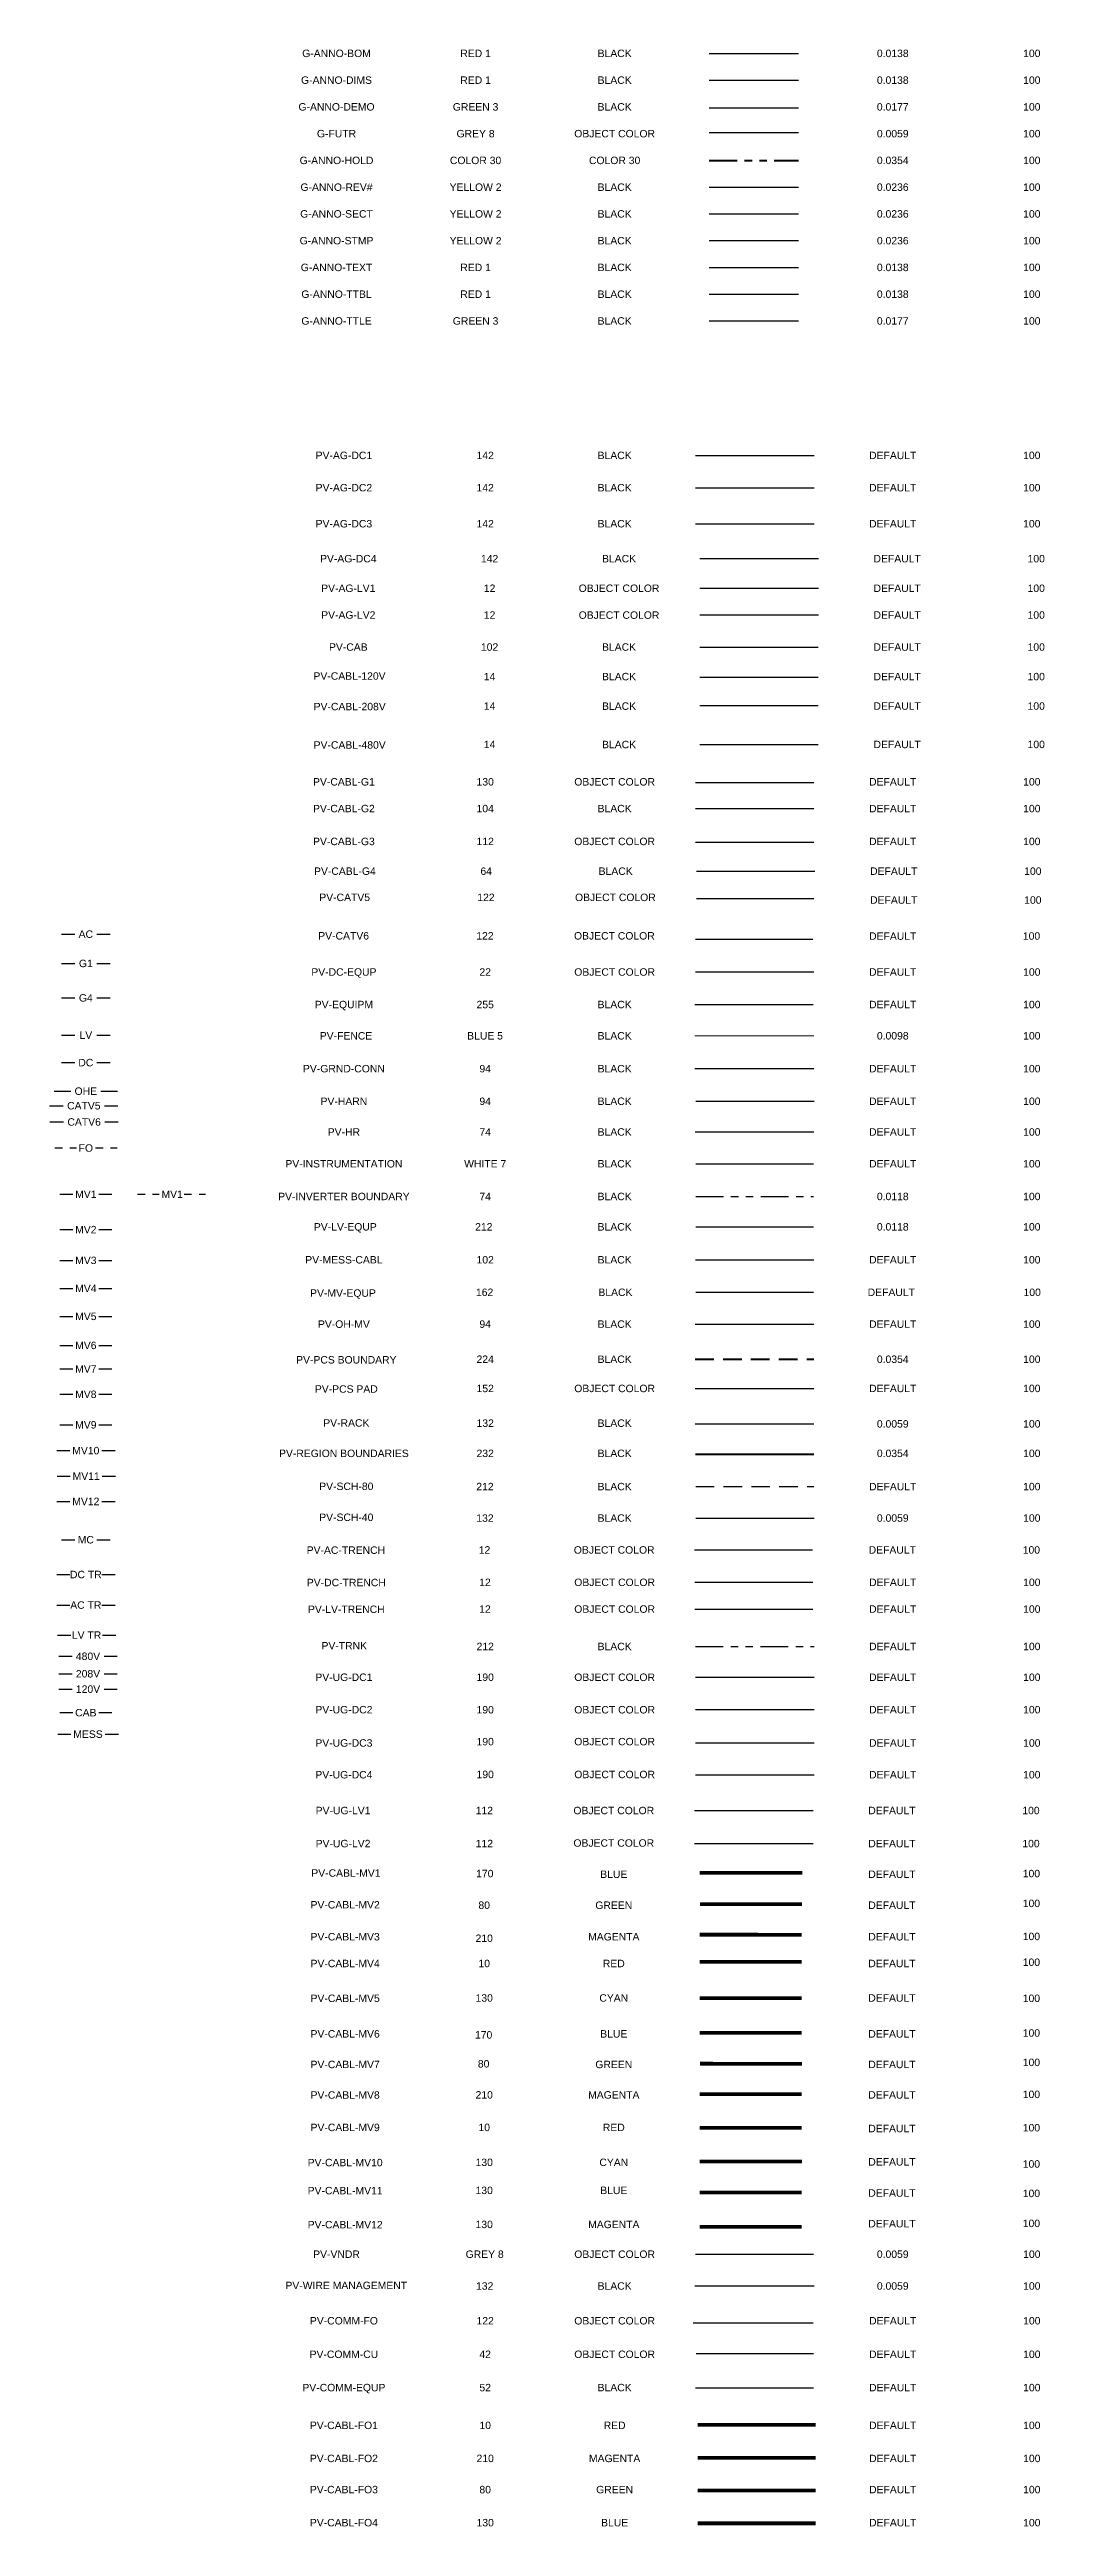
# Model space of a CAD drawing. Extents: x -6502 to 974, y -2456 to 696.
# Drawn here: x -20.82 to -7.43, y -34.57 to -1.24 of the extents above; entities that cross this region are included whole.
import ezdxf
from ezdxf.enums import TextEntityAlignment as Align
from ezdxf.lldxf.tags import DXFTag

# ---------------------------------------------------------------- set-up
doc = ezdxf.new("R2010")
doc.units = 0
doc.header["$MEASUREMENT"] = 0
for name, pattern in [('DASHDOTX2', [2, 1, -0.5, 0, -0.5]), ('DASHED2', [0.375, 0.25, -0.125]), ('HIDDEN', [0.375, 0.25, -0.125]), ('PHANTOM4', [0.6875, 0.3125, 0.0625, -0.0625, 0.0625, -0.0625, 0.0625, -0.0625])]:
    doc.linetypes.add(name, pattern=pattern)
for name, color, linetype in [('G-ANNO-BOM', 1, 'Continuous'), ('G-ANNO-DEMO', 3, 'Continuous'), ('G-ANNO-DIMS', 1, 'Continuous'), ('G-ANNO-REV1', 2, 'Continuous'), ('G-ANNO-SECT', 2, 'Continuous'), ('G-ANNO-STMP', 2, 'Continuous'), ('G-ANNO-TEXT', 1, 'Continuous'), ('G-ANNO-TTBL', 1, 'Continuous'), ('G-ANNO-TTLE', 3, 'Continuous'), ('G-FUTR', 8, 'Continuous'), ('PV-AC-TRENCH', 12, 'ACTR'), ('PV-AG-DC1', 142, 'DC1'), ('PV-AG-DC2', 142, 'AGDC2'), ('PV-AG-DC3', 142, 'AGDC3'), ('PV-AG-DC4', 142, 'AGDC4'), ('PV-AG-LV1', 12, 'AGLV1'), ('PV-AG-LV2', 12, 'AGLV2'), ('PV-CAB', 102, 'CAB'), ('PV-CABL-120V', 14, '120V'), ('PV-CABL-208V', 14, '208V'), ('PV-CABL-480V', 14, '480V'), ('PV-CABL-FO1', 122, 'FO ROUTING #1'), ('PV-CABL-FO2', 210, 'FO ROUTING #2'), ('PV-CABL-FO3', 80, 'FO ROUTING #3'), ('PV-CABL-FO4', 170, 'FO ROUTING #4'), ('PV-CABL-G1', 130, 'G1'), ('PV-CABL-G2', 104, 'G2'), ('PV-CABL-G3', 112, 'G3'), ('PV-CABL-G4', 64, 'G4'), ('PV-CABL-MV1', 170, 'MV ROUTING #1'), ('PV-CABL-MV10', 130, 'MV ROUTING #10'), ('PV-CABL-MV11', 170, 'MV ROUTING #11'), ('PV-CABL-MV12', 210, 'MV ROUTING #12'), ('PV-CABL-MV2', 80, 'MV ROUTING #2'), ('PV-CABL-MV3', 210, 'MV ROUTING #3'), ('PV-CABL-MV4', 10, 'MV ROUTING #4'), ('PV-CABL-MV5', 130, 'MV ROUTING #5'), ('PV-CABL-MV6', 170, 'MV ROUTING #6'), ('PV-CABL-MV7', 80, 'MV ROUTING #7'), ('PV-CABL-MV8', 210, 'MV ROUTING #8'), ('PV-CABL-MV9', 10, 'MV ROUTING #9'), ('PV-CATV5', 122, 'CATV5'), ('PV-CATV6', 122, 'CATV6'), ('PV-COMM-CU', 42, 'DASHED2'), ('PV-COMM-EQUIP', 52, 'COMMUNICATION'), ('PV-COMM-FO', 122, 'FO'), ('PV-DC-EQUP', 22, 'Continuous'), ('PV-DC-TRENCH', 12, 'DCTR'), ('PV-EQUIPM', 255, 'Continuous'), ('PV-GRND-CONN', 94, 'Continuous'), ('PV-HARN', 94, 'Continuous'), ('PV-HR', 74, 'Continuous'), ('PV-INSTRUMENTATION', 7, 'Continuous'), ('PV-INVERTER BOUNDARY', 74, 'PHANTOM4'), ('PV-LV-EQUP', 212, 'Continuous'), ('PV-LV-TRENCH', 12, 'LVTR'), ('PV-MESS-CABL', 102, 'Continuous'), ('PV-MV-EQUIP', 162, 'Continuous'), ('PV-OH-MV', 94, 'OVERHEAD'), ('PV-PCS-PAD', 152, 'Continuous'), ('PV-RACK', 132, 'Continuous'), ('PV-SCH-40', 132, 'Continuous'), ('PV-SCH80', 212, 'HIDDEN'), ('PV-TRNK', 212, 'PHANTOM4'), ('PV-UG-DC1', 190, 'UGDC1'), ('PV-UG-DC2', 190, 'UGDC2'), ('PV-UG-DC3', 190, 'UGDC3'), ('PV-UG-DC4', 190, 'UGDC4'), ('PV-UG-LV1', 122, 'UGLV1'), ('PV-UG-LV2', 122, 'UGLV2'), ('PV-VNDR', 8, 'Continuous'), ('PV-WIRE MANAGEMENT', 132, 'Continuous')]:
    doc.layers.add(name, color=color, linetype=linetype)
for name, color, linetype, lineweight in [('G-ANNO-HOLD', 30, 'PHANTOM4', 90), ('PV-FENCE', 5, 'FENCELINE1', 20), ('PV-PCS BOUNDARY', 224, 'DASHED2', 90), ('PV-REGION BOUNDARIES', 232, 'Continuous', 90)]:
    doc.layers.add(name, color=color, linetype=linetype, lineweight=lineweight)
doc.styles.add('NEI-A', font='arial.ttf')
doc.styles.get("Standard").update_dxf_attribs({"font": 'arial.ttf'})
tags = doc.linetypes.add('120V', pattern='A,0.176989,-0.050727,["120V",NEI-A,S=0.1,R=0,X=0,Y=-0.05],-0.379482,0.176989', length=0.784187).pattern_tags.tags
tags[6] = DXFTag(74, 10)
tags = doc.linetypes.add('208V', pattern='A,0.176989,-0.050727,["208V",NEI-A,S=0.1,R=0,X=0,Y=-0.05],-0.379482,0.176989', length=0.784187).pattern_tags.tags
tags[6] = DXFTag(74, 10)
tags = doc.linetypes.add('480V', pattern='A,0.176989,-0.050727,["480V",NEI-A,S=0.1,R=0,X=0,Y=-0.05],-0.379482,0.176989', length=0.784187).pattern_tags.tags
tags[6] = DXFTag(74, 10)
tags = doc.linetypes.add('ACTR', pattern='A,0.176989,-0.00441,["AC TR",NEI-A,S=0.1,R=0,X=0,Y=-0.05],-0.425798,0.176989', length=0.784186).pattern_tags.tags
tags[6] = DXFTag(74, 10)
tags = doc.linetypes.add('AGDC2', pattern='A,0.176989,-0.035266,["DC2",NEI-A,S=0.1,R=0,X=0,Y=-0.05],-0.314734,0.176989', length=0.703978).pattern_tags.tags
tags[6] = DXFTag(74, 10)
tags = doc.linetypes.add('AGDC3', pattern='A,0.176989,-0.035266,["DC3",NEI-A,S=0.1,R=0,X=0,Y=-0.05],-0.314734,0.176989', length=0.703978).pattern_tags.tags
tags[6] = DXFTag(74, 10)
tags = doc.linetypes.add('AGDC4', pattern='A,0.176989,-0.035266,["DC4",NEI-A,S=0.1,R=0,X=0,Y=-0.05],-0.314734,0.176989', length=0.703978).pattern_tags.tags
tags[6] = DXFTag(74, 10)
tags = doc.linetypes.add('AGLV1', pattern='A,0.176989,-0.050716,["LV1",NEI-A,S=0.1,R=0,X=0,Y=-0.05],-0.299284,0.176989', length=0.703978).pattern_tags.tags
tags[6] = DXFTag(74, 10)
tags = doc.linetypes.add('AGLV2', pattern='A,0.176989,-0.050716,["LV2",NEI-A,S=0.1,R=0,X=0,Y=-0.05],-0.299284,0.176989', length=0.703978).pattern_tags.tags
tags[6] = DXFTag(74, 10)
tags = doc.linetypes.add('CAB', pattern='A,0.176989,-0.031378,["CAB",NEI-A,S=0.1,R=0,X=0,Y=-0.05],-0.318622,0.176989', length=0.703978).pattern_tags.tags
tags[6] = DXFTag(74, 10)
tags = doc.linetypes.add('CATV5', pattern='A,0.18216,-0.054518,["CATV5",NEI-A,S=0.1,R=0,X=0,Y=-0.05],-0.505136,0.176989', length=0.918803).pattern_tags.tags
tags[6] = DXFTag(74, 10)
tags = doc.linetypes.add('CATV6', pattern='A,0.18216,-0.054518,["CATV6",NEI-A,S=0.1,R=0,X=0,Y=-0.05],-0.505136,0.176989', length=0.918803).pattern_tags.tags
tags[6] = DXFTag(74, 10)
tags = doc.linetypes.add('COMMS', pattern='A,0,-2.4e-05,0.176985,-0.034911,["COMMS",NEI-A,S=0.1,R=0.359014,X=0,Y=-0.049632],-0.572284,0.176985,-4e-06', length=0.961193).pattern_tags.tags
tags[10] = DXFTag(74, 10)
doc.linetypes.add('COMMUNICATION', pattern='A,0.45,-0.25,["COM",Standard,S=0.1,R=0,X=-0.15,Y=-0.05],-0.3', length=1)
tags = doc.linetypes.add('DC1', pattern='A,0.176989,-0.035266,["DC1",NEI-A,S=0.1,R=0,X=0,Y=-0.05],-0.314734,0.176989', length=0.703978).pattern_tags.tags
tags[6] = DXFTag(74, 10)
tags = doc.linetypes.add('DCTR', pattern='A,0.176989,-0.000454,["DC TR",NEI-A,S=0.1,R=0,X=0,Y=-0.05],-0.429755,0.176989', length=0.784187).pattern_tags.tags
tags[6] = DXFTag(74, 10)
doc.linetypes.add('FENCELINE1', pattern='A,0.25,-0.1,[133,ltypeshp.shx,S=0.1,R=0,X=-0.1,Y=0],-0.1,1', length=1.45)
tags = doc.linetypes.add('FIBER', pattern='A,0.376989,-0.053001,["FO",NEI-A,S=0.1,R=0,X=0,Y=-0.05],-0.246999,0.376989', length=1.053978).pattern_tags.tags
tags[6] = DXFTag(74, 10)
tags = doc.linetypes.add('FO', pattern='A,0.337008,-0.050516,["FO",NEI-A,S=0.1,R=0,X=0,Y=-0.05],-0.249371,0.337008', length=0.973903).pattern_tags.tags
tags[6] = DXFTag(74, 10)
doc.linetypes.add('FO ROUTING #1', pattern='A,1,-0.25,0,0.1,-0.25,["FO1",NEI-A,S=0.5,R=0,X=0,Y=-0.2],-1.5', length=3.1)
doc.linetypes.add('FO ROUTING #2', pattern='A,1,-0.25,0,0.1,-0.25,["FO2",NEI-A,S=0.5,R=0,X=0,Y=-0.2],-1.5', length=3.1)
doc.linetypes.add('FO ROUTING #3', pattern='A,1,-0.25,0,0.1,-0.25,["FO3",NEI-A,S=0.5,R=0,X=0,Y=-0.2],-1.5', length=3.1)
doc.linetypes.add('FO ROUTING #4', pattern='A,1,-0.25,0,0.1,-0.25,["FO4",NEI-A,S=0.5,R=0,X=0,Y=-0.2],-1.5', length=3.1)
tags = doc.linetypes.add('G1', pattern='A,0.176989,-0.056821,["G1",NEI-A,S=0.1,R=0,X=0,Y=-0.05],-0.243179,0.176989', length=0.653978).pattern_tags.tags
tags[6] = DXFTag(74, 10)
tags = doc.linetypes.add('G2', pattern='A,0.176989,-0.056821,["G2",NEI-A,S=0.1,R=0,X=0,Y=-0.05],-0.243179,0.176989', length=0.653978).pattern_tags.tags
tags[6] = DXFTag(74, 10)
tags = doc.linetypes.add('G3', pattern='A,0.176989,-0.056821,["G3",NEI-A,S=0.1,R=0,X=0,Y=-0.05],-0.243179,0.176989', length=0.653978).pattern_tags.tags
tags[6] = DXFTag(74, 10)
tags = doc.linetypes.add('G4', pattern='A,0.176989,-0.056821,["G4",NEI-A,S=0.1,R=0,X=0,Y=-0.05],-0.243179,0.176989', length=0.653978).pattern_tags.tags
tags[6] = DXFTag(74, 10)
tags = doc.linetypes.add('LVTR', pattern='A,0.176989,-0.015904,["LV TR",NEI-A,S=0.1,R=0,X=0,Y=-0.05],-0.414304,0.176989', length=0.784186).pattern_tags.tags
tags[6] = DXFTag(74, 10)
doc.linetypes.add('MV ROUTING #1', pattern='A,1,-0.25,0,0.1,-0.25,["MV1",NEI-A,S=0.5,R=0,X=0,Y=-0.2],-1.5', length=3.1)
doc.linetypes.add('MV ROUTING #10', pattern='A,1,-0.25,0,0.1,-0.25,["MV10",NEI-A,S=0.5,R=0,X=0,Y=-0.2],-1.99', length=3.59)
doc.linetypes.add('MV ROUTING #11', pattern='A,1,-0.25,0,0.1,-0.25,["MV11",NEI-A,S=0.5,R=0,X=0,Y=-0.2],-1.99', length=3.59)
doc.linetypes.add('MV ROUTING #12', pattern='A,1,-0.25,0,0.1,-0.25,["MV12",NEI-A,S=0.5,R=0,X=0,Y=-0.2],-1.99', length=3.59)
doc.linetypes.add('MV ROUTING #2', pattern='A,1,-0.25,0,0.1,-0.25,["MV2",NEI-A,S=0.5,R=0,X=0,Y=-0.2],-1.5', length=3.1)
doc.linetypes.add('MV ROUTING #3', pattern='A,1,-0.25,0,0.1,-0.25,["MV3",NEI-A,S=0.5,R=0,X=0,Y=-0.2],-1.5', length=3.1)
doc.linetypes.add('MV ROUTING #4', pattern='A,1,-0.25,0,0.1,-0.25,["MV4",NEI-A,S=0.5,R=0,X=0,Y=-0.2],-1.5', length=3.1)
doc.linetypes.add('MV ROUTING #5', pattern='A,1,-0.25,0,0.1,-0.25,["MV5",NEI-A,S=0.5,R=0,X=0,Y=-0.2],-1.5', length=3.1)
doc.linetypes.add('MV ROUTING #6', pattern='A,1,-0.25,0,0.1,-0.25,["MV6",NEI-A,S=0.5,R=0,X=0,Y=-0.2],-1.5', length=3.1)
doc.linetypes.add('MV ROUTING #7', pattern='A,1,-0.25,0,0.1,-0.25,["MV7",NEI-A,S=0.5,R=0,X=0,Y=-0.2],-1.5', length=3.1)
doc.linetypes.add('MV ROUTING #8', pattern='A,1,-0.25,0,0.1,-0.25,["MV8",NEI-A,S=0.5,R=0,X=0,Y=-0.2],-1.5', length=3.1)
doc.linetypes.add('MV ROUTING #9', pattern='A,1,-0.25,0,0.1,-0.25,["MV9",NEI-A,S=0.5,R=0,X=0,Y=-0.2],-1.5', length=3.1)
tags = doc.linetypes.add('OVERHEAD', pattern='A,0.226989,-0.048636,["OHE",NEI-A,S=0.1,R=0,X=0,Y=-0.05],-0.351364,0.226989', length=0.853978).pattern_tags.tags
tags[6] = DXFTag(74, 10)
tags = doc.linetypes.add('UGDC1', pattern='A,0.176989,-0.035266,["DC1",NEI-A,S=0.1,R=0,X=0,Y=-0.05],-0.314734,0.176989', length=0.703978).pattern_tags.tags
tags[6] = DXFTag(74, 10)
tags = doc.linetypes.add('UGDC2', pattern='A,0.176989,-0.035266,["DC2",NEI-A,S=0.1,R=0,X=0,Y=-0.05],-0.314734,0.176989', length=0.703978).pattern_tags.tags
tags[6] = DXFTag(74, 10)
tags = doc.linetypes.add('UGDC3', pattern='A,0.176989,-0.035266,["DC3",NEI-A,S=0.1,R=0,X=0,Y=-0.05],-0.314734,0.176989', length=0.703978).pattern_tags.tags
tags[6] = DXFTag(74, 10)
tags = doc.linetypes.add('UGDC4', pattern='A,0.176989,-0.035266,["DC4",NEI-A,S=0.1,R=0,X=0,Y=-0.05],-0.314734,0.176989', length=0.703978).pattern_tags.tags
tags[6] = DXFTag(74, 10)
tags = doc.linetypes.add('UGLV1', pattern='A,0.176989,-0.050716,["LV1",NEI-A,S=0.1,R=0,X=0,Y=-0.05],-0.299284,0.176989', length=0.703978).pattern_tags.tags
tags[6] = DXFTag(74, 10)
tags = doc.linetypes.add('UGLV2', pattern='A,0.176989,-0.050716,["LV2",NEI-A,S=0.1,R=0,X=0,Y=-0.05],-0.299284,0.176989', length=0.703978).pattern_tags.tags
tags[6] = DXFTag(74, 10)

msp = doc.modelspace()

# ---------------------------------------------------------------- texts
at = {"layer": 'Defpoints', "linetype": 'G1', "style": 'NEI-A'}
for s, p in [('AC', (-20.33327, -13.1433)), ('G1', (-20.33327, -13.53755)), ('G4', (-20.33327, -14.00148)), ('LV', (-20.33327, -14.5026)), ('DC', (-20.33327, -14.87189)), ('OHE', (-20.33327, -15.25584)), ('CATV5', (-20.36012, -15.4521)), ('CATV6', (-20.35597, -15.67041)), ('FO', (-20.33327, -16.02125)), ('MV1', (-20.33327, -16.64298)), ('MV1', (-19.17148, -16.64298)), ('MV2', (-20.33327, -17.11896)), ('MV3', (-20.33327, -17.5326)), ('MV4', (-20.33327, -17.91043)), ('MV5', (-20.33327, -18.28623)), ('MV6', (-20.33327, -18.67721)), ('MV7', (-20.33327, -18.99453)), ('MV8', (-20.33327, -19.33451)), ('MV9', (-20.33327, -19.74589)), ('MV10', (-20.33327, -20.09231)), ('MV11', (-20.32873, -20.43684)), ('MV12', (-20.33327, -20.77683)), ('MC', (-20.33327, -21.2918)), ('DC TR', (-20.33327, -21.75998)), ('AC TR', (-20.33327, -22.17078)), ('LV TR', (-20.3232, -22.5747)), ('480V', (-20.304, -22.8595)), ('208V', (-20.304, -23.09511)), ('120V', (-20.304, -23.30199)), ('CAB', (-20.33327, -23.61861)), ('MESS', (-20.304, -23.90763))]:
    msp.add_text(s, height=0.1, dxfattribs=at).set_placement(p, align=Align.MIDDLE_CENTER)
at = {"layer": 'G-ANNO-BOM', "style": 'NEI-A'}
for s, p in [('G-ANNO-BOM', (-16.95929, -1.29239)), ('RED 1', (-15.08768, -1.29239)), ('BLACK', (-13.21606, -1.29239)), ('0.0138', (-9.47282, -1.29239)), ('100', (-7.6012, -1.29239))]:
    msp.add_text(s, height=0.1, dxfattribs=at).set_placement(p, align=Align.MIDDLE_CENTER)
at = {"layer": 'G-ANNO-DEMO', "style": 'NEI-A'}
for s, p in [('G-ANNO-DEMO', (-16.95929, -2.01239)), ('GREEN 3', (-15.08768, -2.01239)), ('BLACK', (-13.21606, -2.01239)), ('0.0177', (-9.47282, -2.01239)), ('100', (-7.6012, -2.01239))]:
    msp.add_text(s, height=0.1, dxfattribs=at).set_placement(p, align=Align.MIDDLE_CENTER)
at = {"layer": 'G-ANNO-DIMS', "style": 'NEI-A'}
for s, p in [('G-ANNO-DIMS', (-16.95929, -1.65239)), ('RED 1', (-15.08768, -1.65239)), ('BLACK', (-13.21606, -1.65239)), ('0.0138', (-9.47282, -1.65239)), ('100', (-7.6012, -1.65239))]:
    msp.add_text(s, height=0.1, dxfattribs=at).set_placement(p, align=Align.MIDDLE_CENTER)
at = {"layer": 'G-ANNO-HOLD', "style": 'NEI-A'}
for s, p in [('G-ANNO-HOLD', (-16.95929, -2.73239)), ('COLOR 30', (-15.08768, -2.73239)), ('COLOR 30', (-13.21606, -2.73239)), ('0.0354', (-9.47282, -2.73239)), ('100', (-7.6012, -2.73239))]:
    msp.add_text(s, height=0.1, dxfattribs=at).set_placement(p, align=Align.MIDDLE_CENTER)
at = {"layer": 'G-ANNO-REV1', "style": 'NEI-A'}
for s, p in [('G-ANNO-REV#', (-16.95929, -3.09239)), ('YELLOW 2', (-15.08768, -3.09239)), ('BLACK', (-13.21606, -3.09239)), ('0.0236', (-9.47282, -3.09239)), ('100', (-7.6012, -3.09239))]:
    msp.add_text(s, height=0.1, dxfattribs=at).set_placement(p, align=Align.MIDDLE_CENTER)
at = {"layer": 'G-ANNO-SECT', "style": 'NEI-A'}
for s, p in [('G-ANNO-SECT', (-16.95929, -3.45239)), ('YELLOW 2', (-15.08768, -3.45239)), ('BLACK', (-13.21606, -3.45239)), ('0.0236', (-9.47282, -3.45239)), ('100', (-7.6012, -3.45239))]:
    msp.add_text(s, height=0.1, dxfattribs=at).set_placement(p, align=Align.MIDDLE_CENTER)
at = {"layer": 'G-ANNO-STMP', "style": 'NEI-A'}
for s, p in [('G-ANNO-STMP', (-16.95929, -3.81239)), ('YELLOW 2', (-15.08768, -3.81239)), ('BLACK', (-13.21606, -3.81239)), ('0.0236', (-9.47282, -3.81239)), ('100', (-7.6012, -3.81239))]:
    msp.add_text(s, height=0.1, dxfattribs=at).set_placement(p, align=Align.MIDDLE_CENTER)
at = {"layer": 'G-ANNO-TEXT', "style": 'NEI-A'}
for s, p in [('G-ANNO-TEXT', (-16.95929, -4.17239)), ('RED 1', (-15.08768, -4.17239)), ('BLACK', (-13.21606, -4.17239)), ('0.0138', (-9.47282, -4.17239)), ('100', (-7.6012, -4.17239))]:
    msp.add_text(s, height=0.1, dxfattribs=at).set_placement(p, align=Align.MIDDLE_CENTER)
at = {"layer": 'G-ANNO-TTBL', "style": 'NEI-A'}
for s, p in [('G-ANNO-TTBL', (-16.95929, -4.53239)), ('RED 1', (-15.08768, -4.53239)), ('BLACK', (-13.21606, -4.53239)), ('0.0138', (-9.47282, -4.53239)), ('100', (-7.6012, -4.53239))]:
    msp.add_text(s, height=0.1, dxfattribs=at).set_placement(p, align=Align.MIDDLE_CENTER)
at = {"layer": 'G-ANNO-TTLE', "style": 'NEI-A'}
for s, p in [('G-ANNO-TTLE', (-16.95929, -4.89239)), ('GREEN 3', (-15.08768, -4.89239)), ('BLACK', (-13.21606, -4.89239)), ('0.0177', (-9.47282, -4.89239)), ('100', (-7.6012, -4.89239))]:
    msp.add_text(s, height=0.1, dxfattribs=at).set_placement(p, align=Align.MIDDLE_CENTER)
at = {"layer": 'G-FUTR', "style": 'NEI-A'}
for s, p in [('G-FUTR', (-16.95929, -2.37239)), ('GREY 8', (-15.08768, -2.37239)), ('OBJECT COLOR', (-13.21606, -2.37239)), ('0.0059', (-9.47282, -2.37239)), ('100', (-7.6012, -2.37239))]:
    msp.add_text(s, height=0.1, dxfattribs=at).set_placement(p, align=Align.MIDDLE_CENTER)
at = {"layer": 'PV-AC-TRENCH', "style": 'NEI-A'}
for s, p in [('PV-AC-TRENCH', (-16.83317, -21.43166)), ('12', (-14.96719, -21.42896)), ('OBJECT COLOR', (-13.22187, -21.42896)), ('DEFAULT', (-9.47864, -21.42896)), ('100', (-7.60702, -21.42896))]:
    msp.add_text(s, height=0.1, dxfattribs=at).set_placement(p, align=Align.MIDDLE_CENTER)
at = {"layer": 'PV-AG-DC1', "style": 'NEI-A'}
for s, p in [('PV-AG-DC1', (-16.85991, -6.70188)), ('142', (-14.95819, -6.70188)), ('BLACK', (-13.21606, -6.70188)), ('DEFAULT', (-9.47282, -6.70188)), ('100', (-7.6012, -6.70188))]:
    msp.add_text(s, height=0.1, dxfattribs=at).set_placement(p, align=Align.MIDDLE_CENTER)
at = {"layer": 'PV-AG-DC2', "style": 'NEI-A'}
for s, p in [('PV-AG-DC2', (-16.85991, -7.13627)), ('142', (-14.95819, -7.13627)), ('BLACK', (-13.21606, -7.13627)), ('DEFAULT', (-9.47282, -7.13627)), ('100', (-7.6012, -7.13627))]:
    msp.add_text(s, height=0.1, dxfattribs=at).set_placement(p, align=Align.MIDDLE_CENTER)
at = {"layer": 'PV-AG-DC3', "style": 'NEI-A'}
for s, p in [('PV-AG-DC3', (-16.85991, -7.62118)), ('142', (-14.95819, -7.62118)), ('BLACK', (-13.21606, -7.62118)), ('DEFAULT', (-9.47282, -7.62118)), ('100', (-7.6012, -7.62118))]:
    msp.add_text(s, height=0.1, dxfattribs=at).set_placement(p, align=Align.MIDDLE_CENTER)
at = {"layer": 'PV-AG-DC4', "style": 'NEI-A'}
for s, p in [('PV-AG-DC4', (-16.80065, -8.09112)), ('142', (-14.89893, -8.09112)), ('BLACK', (-13.1568, -8.09112)), ('DEFAULT', (-9.41356, -8.09112)), ('100', (-7.54194, -8.09112))]:
    msp.add_text(s, height=0.1, dxfattribs=at).set_placement(p, align=Align.MIDDLE_CENTER)
at = {"layer": 'PV-AG-LV1', "style": 'NEI-A'}
for s, p in [('PV-AG-LV1', (-16.80065, -8.48929)), ('12', (-14.89893, -8.48929)), ('OBJECT COLOR', (-13.1568, -8.48929)), ('DEFAULT', (-9.41356, -8.48929)), ('100', (-7.54194, -8.48929))]:
    msp.add_text(s, height=0.1, dxfattribs=at).set_placement(p, align=Align.MIDDLE_CENTER)
at = {"layer": 'PV-AG-LV2', "style": 'NEI-A'}
for s, p in [('PV-AG-LV2', (-16.80065, -8.84929)), ('12', (-14.89893, -8.84929)), ('OBJECT COLOR', (-13.1568, -8.85038)), ('DEFAULT', (-9.41356, -8.84929)), ('100', (-7.54194, -8.84929))]:
    msp.add_text(s, height=0.1, dxfattribs=at).set_placement(p, align=Align.MIDDLE_CENTER)
at = {"layer": 'PV-CABL-120V', "style": 'NEI-A'}
for s, p in [('PV-CABL-120V', (-16.78409, -9.67038)), ('14', (-14.89893, -9.67782)), ('BLACK', (-13.1568, -9.67782)), ('DEFAULT', (-9.41356, -9.67782)), ('100', (-7.54194, -9.67782))]:
    msp.add_text(s, height=0.1, dxfattribs=at).set_placement(p, align=Align.MIDDLE_CENTER)
at = {"layer": 'PV-CABL-208V', "style": 'NEI-A'}
for s, p in [('PV-CABL-208V', (-16.78204, -10.08134)), ('14', (-14.89893, -10.07436)), ('BLACK', (-13.1568, -10.07545)), ('DEFAULT', (-9.41356, -10.07436)), ('100', (-7.54194, -10.07436))]:
    msp.add_text(s, height=0.1, dxfattribs=at).set_placement(p, align=Align.MIDDLE_CENTER)
at = {"layer": 'PV-CABL-480V', "style": 'NEI-A'}
for s, p in [('PV-CABL-480V', (-16.78204, -10.59793)), ('14', (-14.89893, -10.59095)), ('BLACK', (-13.1568, -10.59205)), ('DEFAULT', (-9.41356, -10.59095)), ('100', (-7.54194, -10.59095))]:
    msp.add_text(s, height=0.1, dxfattribs=at).set_placement(p, align=Align.MIDDLE_CENTER)
at = {"layer": 'PV-CABL-FO1', "ltscale": 0.2, "style": 'NEI-A'}
for s, p in [('PV-CABL-FO1', (-16.85991, -33.20811)), ('10', (-14.95819, -33.20811)), ('RED', (-13.21606, -33.20811)), ('DEFAULT', (-9.47282, -33.20811)), ('100', (-7.6012, -33.20811))]:
    msp.add_text(s, height=0.1, dxfattribs=at).set_placement(p, align=Align.MIDDLE_CENTER)
at = {"layer": 'PV-CABL-FO2', "ltscale": 0.2, "style": 'NEI-A'}
for s, p in [('PV-CABL-FO2', (-16.85991, -33.6529)), ('210', (-14.95819, -33.6529)), ('MAGENTA', (-13.21606, -33.6529)), ('DEFAULT', (-9.47282, -33.6529)), ('100', (-7.6012, -33.6529))]:
    msp.add_text(s, height=0.1, dxfattribs=at).set_placement(p, align=Align.MIDDLE_CENTER)
at = {"layer": 'PV-CABL-FO3', "ltscale": 0.2, "style": 'NEI-A'}
for s, p in [('PV-CABL-FO3', (-16.85991, -34.07227)), ('80', (-14.95819, -34.07227)), ('GREEN', (-13.21606, -34.07227)), ('DEFAULT', (-9.47282, -34.07227)), ('100', (-7.6012, -34.07227))]:
    msp.add_text(s, height=0.1, dxfattribs=at).set_placement(p, align=Align.MIDDLE_CENTER)
at = {"layer": 'PV-CABL-FO4', "ltscale": 0.2, "style": 'NEI-A'}
for s, p in [('PV-CABL-FO4', (-16.85991, -34.51705)), ('130', (-14.95819, -34.51705)), ('BLUE', (-13.21606, -34.51705)), ('DEFAULT', (-9.47282, -34.51705)), ('100', (-7.6012, -34.51705))]:
    msp.add_text(s, height=0.1, dxfattribs=at).set_placement(p, align=Align.MIDDLE_CENTER)
at = {"layer": 'PV-CABL-G1', "style": 'NEI-A'}
for s, p in [('PV-CABL-G1', (-16.85991, -11.0937)), ('130', (-14.95819, -11.0937)), ('OBJECT COLOR', (-13.21606, -11.0937)), ('DEFAULT', (-9.47282, -11.0937)), ('100', (-7.6012, -11.0937))]:
    msp.add_text(s, height=0.1, dxfattribs=at).set_placement(p, align=Align.MIDDLE_CENTER)
at = {"layer": 'PV-CABL-G2', "style": 'NEI-A'}
for s, p in [('PV-CABL-G2', (-16.85991, -11.4537)), ('104', (-14.95819, -11.4537)), ('BLACK', (-13.21606, -11.4537)), ('DEFAULT', (-9.47282, -11.4537)), ('100', (-7.6012, -11.4537))]:
    msp.add_text(s, height=0.1, dxfattribs=at).set_placement(p, align=Align.MIDDLE_CENTER)
at = {"layer": 'PV-CABL-G3', "style": 'NEI-A'}
for s, p in [('PV-CABL-G3', (-16.85991, -11.89606)), ('112', (-14.95819, -11.89606)), ('OBJECT COLOR', (-13.21606, -11.89606)), ('DEFAULT', (-9.47282, -11.89606)), ('100', (-7.6012, -11.89606))]:
    msp.add_text(s, height=0.1, dxfattribs=at).set_placement(p, align=Align.MIDDLE_CENTER)
at = {"layer": 'PV-CABL-G4', "style": 'NEI-A'}
for s, p in [('PV-CABL-G4', (-16.84613, -12.29585)), ('64', (-14.94441, -12.29585)), ('BLACK', (-13.20228, -12.29585)), ('DEFAULT', (-9.45904, -12.29585)), ('100', (-7.58742, -12.29585))]:
    msp.add_text(s, height=0.1, dxfattribs=at).set_placement(p, align=Align.MIDDLE_CENTER)
at = {"layer": 'PV-CABL-MV1', "style": 'NEI-A'}
for s, p in [('PV-CABL-MV1', (-16.83276, -25.77599)), ('170', (-14.96359, -25.78332))]:
    msp.add_text(s, height=0.1, dxfattribs=at).set_placement(p, align=Align.MIDDLE_CENTER)
at = {"layer": 'PV-CABL-MV1', "linetype": 'FIBER', "style": 'NEI-A'}
for s, p in [('BLUE', (-13.22742, -25.79248)), ('DEFAULT', (-9.48419, -25.79248)), ('100', (-7.6066, -25.78332))]:
    msp.add_text(s, height=0.1, dxfattribs=at).set_placement(p, align=Align.MIDDLE_CENTER)
at = {"layer": 'PV-CABL-MV10', "style": 'NEI-A'}
for s, p in [('PV-CABL-MV10', (-16.84303, -29.67214)), ('130', (-14.97142, -29.66909))]:
    msp.add_text(s, height=0.1, dxfattribs=at).set_placement(p, align=Align.MIDDLE_CENTER)
at = {"layer": 'PV-CABL-MV10', "linetype": 'FIBER', "style": 'NEI-A'}
for s, p in [('CYAN', (-13.22742, -29.66909)), ('DEFAULT', (-9.48419, -29.66287)), ('100', (-7.6066, -29.69047))]:
    msp.add_text(s, height=0.1, dxfattribs=at).set_placement(p, align=Align.MIDDLE_CENTER)
at = {"layer": 'PV-CABL-MV11', "style": 'NEI-A'}
for s, p in [('PV-CABL-MV11', (-16.84303, -30.0495)), ('130', (-14.97142, -30.04644))]:
    msp.add_text(s, height=0.1, dxfattribs=at).set_placement(p, align=Align.MIDDLE_CENTER)
at = {"layer": 'PV-CABL-MV11', "linetype": 'FIBER', "style": 'NEI-A'}
for s, p in [('BLUE', (-13.22742, -30.04644)), ('DEFAULT', (-9.48419, -30.08162)), ('100', (-7.6066, -30.0871))]:
    msp.add_text(s, height=0.1, dxfattribs=at).set_placement(p, align=Align.MIDDLE_CENTER)
at = {"layer": 'PV-CABL-MV12', "style": 'NEI-A'}
for s, p in [('PV-CABL-MV12', (-16.84303, -30.50756)), ('130', (-14.97142, -30.50451))]:
    msp.add_text(s, height=0.1, dxfattribs=at).set_placement(p, align=Align.MIDDLE_CENTER)
at = {"layer": 'PV-CABL-MV12', "linetype": 'FIBER', "style": 'NEI-A'}
for s, p in [('MAGENTA', (-13.22742, -30.50451)), ('DEFAULT', (-9.48419, -30.49392)), ('100', (-7.6066, -30.49061))]:
    msp.add_text(s, height=0.1, dxfattribs=at).set_placement(p, align=Align.MIDDLE_CENTER)
at = {"layer": 'PV-CABL-MV2', "style": 'NEI-A'}
for s, p in [('PV-CABL-MV2', (-16.84303, -26.20353)), ('80', (-14.97142, -26.2094))]:
    msp.add_text(s, height=0.1, dxfattribs=at).set_placement(p, align=Align.MIDDLE_CENTER)
at = {"layer": 'PV-CABL-MV2', "linetype": 'FIBER', "style": 'NEI-A'}
for s, p in [('GREEN', (-13.22742, -26.2094)), ('DEFAULT', (-9.48419, -26.2094)), ('100', (-7.6066, -26.18485))]:
    msp.add_text(s, height=0.1, dxfattribs=at).set_placement(p, align=Align.MIDDLE_CENTER)
at = {"layer": 'PV-CABL-MV3', "style": 'NEI-A'}
for s, p in [('PV-CABL-MV3', (-16.84303, -26.63347)), ('210', (-14.97142, -26.654))]:
    msp.add_text(s, height=0.1, dxfattribs=at).set_placement(p, align=Align.MIDDLE_CENTER)
at = {"layer": 'PV-CABL-MV3', "linetype": 'FIBER', "style": 'NEI-A'}
for s, p in [('MAGENTA', (-13.22742, -26.63347)), ('DEFAULT', (-9.48419, -26.63347)), ('100', (-7.6066, -26.62945))]:
    msp.add_text(s, height=0.1, dxfattribs=at).set_placement(p, align=Align.MIDDLE_CENTER)
at = {"layer": 'PV-CABL-MV4', "style": 'NEI-A'}
for s, p in [('PV-CABL-MV4', (-16.84303, -26.99347)), ('10', (-14.97142, -26.99347))]:
    msp.add_text(s, height=0.1, dxfattribs=at).set_placement(p, align=Align.MIDDLE_CENTER)
at = {"layer": 'PV-CABL-MV4', "linetype": 'FIBER', "style": 'NEI-A'}
for s, p in [('RED', (-13.22742, -26.99347)), ('DEFAULT', (-9.48419, -26.99347)), ('100', (-7.6066, -26.97628))]:
    msp.add_text(s, height=0.1, dxfattribs=at).set_placement(p, align=Align.MIDDLE_CENTER)
at = {"layer": 'PV-CABL-MV5', "style": 'NEI-A'}
for s, p in [('PV-CABL-MV5', (-16.84303, -27.46181)), ('130', (-14.97142, -27.45756))]:
    msp.add_text(s, height=0.1, dxfattribs=at).set_placement(p, align=Align.MIDDLE_CENTER)
at = {"layer": 'PV-CABL-MV5', "linetype": 'FIBER', "style": 'NEI-A'}
for s, p in [('CYAN', (-13.22742, -27.45756)), ('DEFAULT', (-9.48419, -27.45756)), ('100', (-7.6066, -27.46169))]:
    msp.add_text(s, height=0.1, dxfattribs=at).set_placement(p, align=Align.MIDDLE_CENTER)
at = {"layer": 'PV-CABL-MV6', "style": 'NEI-A'}
for s, p in [('PV-CABL-MV6', (-16.84303, -27.94066)), ('170', (-14.97924, -27.95383))]:
    msp.add_text(s, height=0.1, dxfattribs=at).set_placement(p, align=Align.MIDDLE_CENTER)
at = {"layer": 'PV-CABL-MV6', "linetype": 'FIBER', "style": 'NEI-A'}
for s, p in [('BLUE', (-13.22742, -27.94066)), ('DEFAULT', (-9.48419, -27.94066)), ('100', (-7.6066, -27.92851))]:
    msp.add_text(s, height=0.1, dxfattribs=at).set_placement(p, align=Align.MIDDLE_CENTER)
at = {"layer": 'PV-CABL-MV7', "style": 'NEI-A'}
for s, p in [('PV-CABL-MV7', (-16.84303, -28.35182)), ('80', (-14.97924, -28.34345))]:
    msp.add_text(s, height=0.1, dxfattribs=at).set_placement(p, align=Align.MIDDLE_CENTER)
at = {"layer": 'PV-CABL-MV7', "linetype": 'FIBER', "style": 'NEI-A'}
for s, p in [('GREEN', (-13.22742, -28.35182)), ('DEFAULT', (-9.48419, -28.35182)), ('100', (-7.6066, -28.32429))]:
    msp.add_text(s, height=0.1, dxfattribs=at).set_placement(p, align=Align.MIDDLE_CENTER)
at = {"layer": 'PV-CABL-MV8', "style": 'NEI-A'}
for s, p in [('PV-CABL-MV8', (-16.84303, -28.76309)), ('210', (-14.97142, -28.76152))]:
    msp.add_text(s, height=0.1, dxfattribs=at).set_placement(p, align=Align.MIDDLE_CENTER)
at = {"layer": 'PV-CABL-MV8', "linetype": 'FIBER', "style": 'NEI-A'}
for s, p in [('MAGENTA', (-13.22742, -28.76152)), ('DEFAULT', (-9.48419, -28.76153)), ('100', (-7.6066, -28.75452))]:
    msp.add_text(s, height=0.1, dxfattribs=at).set_placement(p, align=Align.MIDDLE_CENTER)
at = {"layer": 'PV-CABL-MV9', "style": 'NEI-A'}
for s, p in [('PV-CABL-MV9', (-16.84303, -29.19927)), ('10', (-14.97142, -29.19927))]:
    msp.add_text(s, height=0.1, dxfattribs=at).set_placement(p, align=Align.MIDDLE_CENTER)
at = {"layer": 'PV-CABL-MV9', "linetype": 'FIBER', "style": 'NEI-A'}
for s, p in [('RED', (-13.22742, -29.19927)), ('DEFAULT', (-9.48419, -29.21427)), ('100', (-7.6066, -29.20346))]:
    msp.add_text(s, height=0.1, dxfattribs=at).set_placement(p, align=Align.MIDDLE_CENTER)
at = {"layer": 'PV-CATV5', "style": 'NEI-A'}
for s, p in [('122', (-14.94802, -12.64848)), ('OBJECT COLOR', (-13.20589, -12.64848)), ('DEFAULT', (-9.45904, -12.6846)), ('100', (-7.58742, -12.6846))]:
    msp.add_text(s, height=0.1, dxfattribs=at).set_placement(p, align=Align.MIDDLE_CENTER)
at = {"layer": 'PV-CATV6', "style": 'NEI-A'}
for s, p in [('PV-CATV5', (-16.84974, -12.64848)), ('PV-CATV6', (-16.86352, -13.16607)), ('122', (-14.9618, -13.16607)), ('OBJECT COLOR', (-13.21967, -13.16607)), ('DEFAULT', (-9.47282, -13.1695)), ('100', (-7.60512, -13.16845))]:
    msp.add_text(s, height=0.1, dxfattribs=at).set_placement(p, align=Align.MIDDLE_CENTER)
at = {"layer": 'PV-COMM-CU', "style": 'NEI-A'}
for s, p in [('PV-COMM-CU', (-16.85991, -32.25162)), ('42', (-14.95819, -32.25162)), ('OBJECT COLOR', (-13.21606, -32.25162)), ('DEFAULT', (-9.47282, -32.25162)), ('100', (-7.6012, -32.25162))]:
    msp.add_text(s, height=0.1, dxfattribs=at).set_placement(p, align=Align.MIDDLE_CENTER)
at = {"layer": 'PV-COMM-EQUIP', "style": 'NEI-A'}
for s, p in [('PV-COMM-EQUP', (-16.85991, -32.69978)), ('52', (-14.95819, -32.69978)), ('BLACK', (-13.21606, -32.69978)), ('DEFAULT', (-9.47282, -32.69978)), ('100', (-7.6012, -32.69978))]:
    msp.add_text(s, height=0.1, dxfattribs=at).set_placement(p, align=Align.MIDDLE_CENTER)
at = {"layer": 'PV-COMM-FO', "style": 'NEI-A'}
for s, p in [('PV-COMM-FO', (-16.85991, -31.80056)), ('122', (-14.95819, -31.80056)), ('OBJECT COLOR', (-13.21606, -31.80056)), ('DEFAULT', (-9.47282, -31.80056)), ('100', (-7.6012, -31.80056))]:
    msp.add_text(s, height=0.1, dxfattribs=at).set_placement(p, align=Align.MIDDLE_CENTER)
at = {"layer": 'PV-DC-EQUP', "style": 'NEI-A'}
for s, p in [('PV-DC-EQUP', (-16.85991, -13.65268)), ('22', (-14.95819, -13.65268)), ('OBJECT COLOR', (-13.21606, -13.65268)), ('DEFAULT', (-9.47282, -13.65268)), ('100', (-7.6012, -13.65268))]:
    msp.add_text(s, height=0.1, dxfattribs=at).set_placement(p, align=Align.MIDDLE_CENTER)
at = {"layer": 'PV-DC-TRENCH', "style": 'NEI-A'}
for s, p in [('PV-DC-TRENCH', (-16.82736, -21.86748)), ('12', (-14.96137, -21.86478)), ('OBJECT COLOR', (-13.21606, -21.86478)), ('DEFAULT', (-9.47282, -21.86478)), ('100', (-7.6012, -21.86478))]:
    msp.add_text(s, height=0.1, dxfattribs=at).set_placement(p, align=Align.MIDDLE_CENTER)
at = {"layer": 'PV-EQUIPM', "color": 0, "style": 'NEI-A'}
for s, p in [('PV-EQUIPM', (-16.85991, -14.09048)), ('255', (-14.95819, -14.09048)), ('BLACK', (-13.21606, -14.09048)), ('DEFAULT', (-9.47282, -14.09048)), ('100', (-7.6012, -14.09048))]:
    msp.add_text(s, height=0.1, dxfattribs=at).set_placement(p, align=Align.MIDDLE_CENTER)
at = {"layer": 'PV-FENCE', "linetype": 'FIBER', "style": 'NEI-A'}
for s, p in [('PV-FENCE', (-16.83167, -14.51125)), ('BLUE 5', (-14.96005, -14.51125)), ('BLACK', (-13.21606, -14.51125)), ('0.0098', (-9.47282, -14.51125)), ('100', (-7.6012, -14.51125))]:
    msp.add_text(s, height=0.1, dxfattribs=at).set_placement(p, align=Align.MIDDLE_CENTER)
at = {"layer": 'PV-GRND-CONN', "style": 'NEI-A'}
for s, p in [('PV-GRND-CONN', (-16.85991, -14.95328)), ('94', (-14.95819, -14.95328)), ('BLACK', (-13.21606, -14.95328)), ('DEFAULT', (-9.47282, -14.95328)), ('100', (-7.6012, -14.95328))]:
    msp.add_text(s, height=0.1, dxfattribs=at).set_placement(p, align=Align.MIDDLE_CENTER)
at = {"layer": 'PV-HARN', "style": 'NEI-A'}
for s, p in [('PV-HARN', (-16.85991, -15.39198)), ('94', (-14.95819, -15.39198)), ('BLACK', (-13.21606, -15.39198)), ('DEFAULT', (-9.47282, -15.39198)), ('100', (-7.6012, -15.39198))]:
    msp.add_text(s, height=0.1, dxfattribs=at).set_placement(p, align=Align.MIDDLE_CENTER)
at = {"layer": 'PV-HR', "style": 'NEI-A'}
for s, p in [('PV-HR', (-16.85991, -15.80486)), ('74', (-14.95819, -15.80486)), ('BLACK', (-13.21606, -15.80486)), ('DEFAULT', (-9.47282, -15.80486)), ('100', (-7.6012, -15.80486))]:
    msp.add_text(s, height=0.1, dxfattribs=at).set_placement(p, align=Align.MIDDLE_CENTER)
at = {"layer": 'PV-INSTRUMENTATION', "style": 'NEI-A'}
for s, p in [('PV-INSTRUMENTATION', (-16.85991, -16.233)), ('WHITE 7', (-14.95819, -16.233)), ('BLACK', (-13.21606, -16.233)), ('DEFAULT', (-9.47282, -16.233)), ('100', (-7.6012, -16.233))]:
    msp.add_text(s, height=0.1, dxfattribs=at).set_placement(p, align=Align.MIDDLE_CENTER)
at = {"layer": 'PV-INVERTER BOUNDARY', "style": 'NEI-A'}
for s, p in [('PV-INVERTER BOUNDARY', (-16.85991, -16.67311)), ('74', (-14.95819, -16.67311)), ('BLACK', (-13.21606, -16.67311)), ('0.0118', (-9.47282, -16.67311)), ('100', (-7.6012, -16.67311))]:
    msp.add_text(s, height=0.1, dxfattribs=at).set_placement(p, align=Align.MIDDLE_CENTER)
at = {"layer": 'PV-LV-EQUP', "style": 'NEI-A'}
for s, p in [('PV-LV-EQUP', (-16.8406, -17.08165)), ('212', (-14.97717, -17.08165)), ('BLACK', (-13.21606, -17.08165)), ('0.0118', (-9.47282, -17.08165)), ('100', (-7.6012, -17.08165))]:
    msp.add_text(s, height=0.1, dxfattribs=at).set_placement(p, align=Align.MIDDLE_CENTER)
at = {"layer": 'PV-LV-TRENCH', "style": 'NEI-A'}
for s, p in [('PV-LV-TRENCH', (-16.82736, -22.22749)), ('12', (-14.96137, -22.22479)), ('OBJECT COLOR', (-13.21606, -22.22479)), ('DEFAULT', (-9.47282, -22.22479)), ('100', (-7.6012, -22.22479))]:
    msp.add_text(s, height=0.1, dxfattribs=at).set_placement(p, align=Align.MIDDLE_CENTER)
at = {"layer": 'PV-MESS-CABL', "style": 'NEI-A'}
for s, p in [('PV-CAB', (-16.80065, -9.28039)), ('102', (-14.89893, -9.28039)), ('BLACK', (-13.1568, -9.28039)), ('DEFAULT', (-9.41356, -9.28039)), ('100', (-7.54194, -9.28039)), ('PV-MESS-CABL', (-16.85991, -17.52492)), ('102', (-14.95819, -17.52492)), ('BLACK', (-13.21606, -17.52492)), ('DEFAULT', (-9.47282, -17.52492)), ('100', (-7.6012, -17.52492))]:
    msp.add_text(s, height=0.1, dxfattribs=at).set_placement(p, align=Align.MIDDLE_CENTER)
at = {"layer": 'PV-MV-EQUIP', "style": 'NEI-A'}
for s, p in [('PV-MV-EQUP', (-16.87224, -17.97268)), ('162', (-14.96623, -17.96226)), ('BLACK', (-13.20559, -17.96226)), ('DEFAULT', (-9.49257, -17.96226)), ('100', (-7.59597, -17.96226))]:
    msp.add_text(s, height=0.1, dxfattribs=at).set_placement(p, align=Align.MIDDLE_CENTER)
at = {"layer": 'PV-OH-MV', "style": 'NEI-A'}
for s, p in [('PV-OH-MV', (-16.85991, -18.39065)), ('94', (-14.95819, -18.39065)), ('BLACK', (-13.21606, -18.39065)), ('DEFAULT', (-9.47282, -18.39065)), ('100', (-7.6012, -18.39065))]:
    msp.add_text(s, height=0.1, dxfattribs=at).set_placement(p, align=Align.MIDDLE_CENTER)
at = {"layer": 'PV-PCS BOUNDARY', "style": 'NEI-A'}
for s, p in [('PV-PCS BOUNDARY', (-16.82736, -18.8706)), ('224', (-14.95819, -18.86296)), ('BLACK', (-13.21606, -18.86296)), ('0.0354', (-9.47282, -18.86296)), ('100', (-7.6012, -18.86296))]:
    msp.add_text(s, height=0.1, dxfattribs=at).set_placement(p, align=Align.MIDDLE_CENTER)
at = {"layer": 'PV-PCS-PAD', "style": 'NEI-A'}
for s, p in [('PV-PCS PAD', (-16.82736, -19.26374)), ('152', (-14.95819, -19.25611)), ('OBJECT COLOR', (-13.21606, -19.25611)), ('DEFAULT', (-9.47282, -19.25611)), ('100', (-7.6012, -19.25611))]:
    msp.add_text(s, height=0.1, dxfattribs=at).set_placement(p, align=Align.MIDDLE_CENTER)
at = {"layer": 'PV-RACK', "style": 'NEI-A'}
for s, p in [('PV-RACK', (-16.82736, -19.72004)), ('132', (-14.95819, -19.72317)), ('BLACK', (-13.21606, -19.72317)), ('0.0059', (-9.47282, -19.73279)), ('100', (-7.6012, -19.73279))]:
    msp.add_text(s, height=0.1, dxfattribs=at).set_placement(p, align=Align.MIDDLE_CENTER)
at = {"layer": 'PV-REGION BOUNDARIES', "style": 'NEI-A'}
for s, p in [('PV-REGION BOUNDARIES', (-16.85991, -20.12964)), ('232', (-14.95819, -20.12964)), ('BLACK', (-13.21606, -20.12964)), ('0.0354', (-9.47282, -20.12964)), ('100', (-7.6012, -20.12964))]:
    msp.add_text(s, height=0.1, dxfattribs=at).set_placement(p, align=Align.MIDDLE_CENTER)
at = {"layer": 'PV-SCH-40', "style": 'NEI-A'}
for s, p in [('PV-SCH-40', (-16.82736, -20.98951)), ('132', (-14.96137, -21.00003)), ('BLACK', (-13.21606, -21.00003)), ('0.0059', (-9.47282, -21.00003)), ('100', (-7.6012, -21.00003))]:
    msp.add_text(s, height=0.1, dxfattribs=at).set_placement(p, align=Align.MIDDLE_CENTER)
at = {"layer": 'PV-SCH80', "style": 'NEI-A'}
for s, p in [('PV-SCH-80', (-16.82736, -20.57281)), ('212', (-14.96137, -20.57649)), ('BLACK', (-13.21606, -20.57649)), ('DEFAULT', (-9.47282, -20.57649)), ('100', (-7.6012, -20.57649))]:
    msp.add_text(s, height=0.1, dxfattribs=at).set_placement(p, align=Align.MIDDLE_CENTER)
at = {"layer": 'PV-TRNK', "style": 'NEI-A'}
for s, p in [('PV-TRNK', (-16.85471, -22.71822)), ('212', (-14.95819, -22.72793)), ('BLACK', (-13.21606, -22.72793)), ('DEFAULT', (-9.47282, -22.72793)), ('100', (-7.6012, -22.72793))]:
    msp.add_text(s, height=0.1, dxfattribs=at).set_placement(p, align=Align.MIDDLE_CENTER)
at = {"layer": 'PV-UG-DC1', "style": 'NEI-A'}
for s, p in [('PV-UG-DC1', (-16.85991, -23.14189)), ('190', (-14.95819, -23.14189)), ('OBJECT COLOR', (-13.21606, -23.14189)), ('DEFAULT', (-9.47282, -23.14189)), ('100', (-7.6012, -23.14189))]:
    msp.add_text(s, height=0.1, dxfattribs=at).set_placement(p, align=Align.MIDDLE_CENTER)
at = {"layer": 'PV-UG-DC2', "style": 'NEI-A'}
for s, p in [('PV-UG-DC2', (-16.85991, -23.57814)), ('190', (-14.95819, -23.57917)), ('OBJECT COLOR', (-13.21606, -23.57917)), ('DEFAULT', (-9.47282, -23.57814)), ('100', (-7.6012, -23.57814))]:
    msp.add_text(s, height=0.1, dxfattribs=at).set_placement(p, align=Align.MIDDLE_CENTER)
at = {"layer": 'PV-UG-DC3', "style": 'NEI-A'}
for s, p in [('PV-UG-DC3', (-16.85991, -24.02621)), ('190', (-14.95819, -24.00822)), ('OBJECT COLOR', (-13.21606, -24.00822)), ('DEFAULT', (-9.47282, -24.02621)), ('100', (-7.6012, -24.02621))]:
    msp.add_text(s, height=0.1, dxfattribs=at).set_placement(p, align=Align.MIDDLE_CENTER)
at = {"layer": 'PV-UG-DC4', "style": 'NEI-A'}
for s, p in [('PV-UG-DC4', (-16.85991, -24.45361)), ('190', (-14.95819, -24.45003)), ('OBJECT COLOR', (-13.21606, -24.45003)), ('DEFAULT', (-9.47282, -24.45361)), ('100', (-7.6012, -24.45361))]:
    msp.add_text(s, height=0.1, dxfattribs=at).set_placement(p, align=Align.MIDDLE_CENTER)
at = {"layer": 'PV-UG-LV1', "style": 'NEI-A'}
for s, p in [('PV-UG-LV1', (-16.87127, -24.93528)), ('112', (-14.96955, -24.93528)), ('OBJECT COLOR', (-13.22742, -24.93528)), ('DEFAULT', (-9.48419, -24.93528)), ('100', (-7.61257, -24.93528))]:
    msp.add_text(s, height=0.1, dxfattribs=at).set_placement(p, align=Align.MIDDLE_CENTER)
at = {"layer": 'PV-UG-LV2', "style": 'NEI-A'}
for s, p in [('PV-UG-LV2', (-16.87127, -25.37974)), ('112', (-14.96955, -25.37974)), ('OBJECT COLOR', (-13.22742, -25.37227)), ('100', (-7.61257, -25.37974)), ('DEFAULT', (-9.48419, -25.37974))]:
    msp.add_text(s, height=0.1, dxfattribs=at).set_placement(p, align=Align.MIDDLE_CENTER)
at = {"layer": 'PV-VNDR', "style": 'NEI-A'}
for s, p in [('PV-VNDR', (-16.95929, -30.90502)), ('GREY 8', (-14.96539, -30.90502)), ('OBJECT COLOR', (-13.21606, -30.90502)), ('0.0059', (-9.47282, -30.90502)), ('100', (-7.6012, -30.90502))]:
    msp.add_text(s, height=0.1, dxfattribs=at).set_placement(p, align=Align.MIDDLE_CENTER)
at = {"layer": 'PV-WIRE MANAGEMENT', "style": 'NEI-A'}
for s, p in [('PV-WIRE MANAGEMENT', (-16.82803, -31.32551)), ('132', (-14.96539, -31.33278)), ('BLACK', (-13.21606, -31.33278)), ('0.0059', (-9.47282, -31.33278)), ('100', (-7.6012, -31.33278))]:
    msp.add_text(s, height=0.1, dxfattribs=at).set_placement(p, align=Align.MIDDLE_CENTER)

# ---------------------------------------------------------------- linework, layer by layer
at = {"layer": 'Defpoints', "linetype": 'Continuous'}
for p, q in [((-20.66026, -13.1433), (-20.48327, -13.1433)), ((-20.18327, -13.1433), (-20.00628, -13.1433)), ((-20.66026, -13.53755), (-20.48327, -13.53755)), ((-20.18327, -13.53755), (-20.00628, -13.53755)), ((-20.66026, -14.00148), (-20.48327, -14.00148)), ((-20.18327, -14.00148), (-20.00628, -14.00148)), ((-20.66026, -14.5026), (-20.48327, -14.5026)), ((-20.18327, -14.5026), (-20.00628, -14.5026)), ((-20.66026, -14.87189), (-20.48327, -14.87189)), ((-20.18327, -14.87189), (-20.00628, -14.87189)), ((-20.76026, -15.25584), (-20.53327, -15.25584)), ((-20.13327, -15.25584), (-19.90628, -15.25584)), ((-20.82193, -15.4521), (-20.63977, -15.4521)), ((-20.08012, -15.4521), (-19.90313, -15.4521)), ((-20.81779, -15.67041), (-20.63563, -15.67041)), ((-20.07598, -15.67041), (-19.89899, -15.67041)), ((-20.68526, -16.64298), (-20.50827, -16.64298)), ((-20.15827, -16.64298), (-19.98128, -16.64298)), ((-20.68526, -17.11896), (-20.50827, -17.11896)), ((-20.15827, -17.11896), (-19.98128, -17.11896)), ((-20.68526, -17.5326), (-20.50827, -17.5326)), ((-20.15827, -17.5326), (-19.98128, -17.5326)), ((-20.68526, -17.91043), (-20.50827, -17.91043)), ((-20.15827, -17.91043), (-19.98128, -17.91043)), ((-20.68526, -18.28623), (-20.50827, -18.28623)), ((-20.15827, -18.28623), (-19.98128, -18.28623)), ((-20.68526, -18.67721), (-20.50827, -18.67721)), ((-20.68526, -18.99453), (-20.50827, -18.99453)), ((-20.15827, -18.67721), (-19.98128, -18.67721)), ((-20.15827, -18.99453), (-19.98128, -18.99453)), ((-20.68526, -19.33451), (-20.50827, -19.33451)), ((-20.15827, -19.33451), (-19.98128, -19.33451)), ((-20.68526, -19.74589), (-20.50827, -19.74589)), ((-20.15827, -19.74589), (-19.98128, -19.74589)), ((-20.72411, -20.09231), (-20.54713, -20.09231)), ((-20.11692, -20.09231), (-19.93993, -20.09231)), ((-20.71958, -20.43684), (-20.54259, -20.43684)), ((-20.11238, -20.43684), (-19.93539, -20.43684)), ((-20.72411, -20.77683), (-20.54713, -20.77683)), ((-20.11692, -20.77683), (-19.93993, -20.77683)), ((-20.66026, -21.2918), (-20.48327, -21.2918)), ((-20.18327, -21.2918), (-20.00628, -21.2918)), ((-20.69485, -22.8595), (-20.51786, -22.8595)), ((-20.08765, -22.8595), (-19.91067, -22.8595)), ((-20.69485, -23.09511), (-20.51786, -23.09511)), ((-20.69485, -23.30199), (-20.51786, -23.30199)), ((-20.08765, -23.09511), (-19.91067, -23.09511)), ((-20.08765, -23.30199), (-19.91067, -23.30199)), ((-20.68526, -23.61861), (-20.50827, -23.61861)), ((-20.15827, -23.61861), (-19.98128, -23.61861)), ((-20.71049, -23.90763), (-20.53351, -23.90763)), ((-20.072, -23.90763), (-19.89501, -23.90763))]:
    msp.add_line(p, q, dxfattribs=at)
at = {"layer": 'Defpoints', "linetype": 'DASHDOTX2', "ltscale": 0.1}
for p, q in [((-20.74941, -16.01822), (-20.46069, -16.01822)), ((-20.20109, -16.01822), (-19.91237, -16.01822)), ((-19.63657, -16.64298), (-19.34785, -16.64298)), ((-19.01005, -16.64298), (-18.72134, -16.64298))]:
    msp.add_line(p, q, dxfattribs=at)
at = {"layer": 'Defpoints', "linetype": 'Continuous', "lineweight": -3}
for p, q in [((-20.72411, -21.75998), (-20.54713, -21.75998)), ((-20.11692, -21.75998), (-19.93993, -21.75998)), ((-20.72411, -22.17078), (-20.54713, -22.17078)), ((-20.11692, -22.17078), (-19.93993, -22.17078)), ((-20.71405, -22.5747), (-20.53706, -22.5747)), ((-20.10685, -22.5747), (-19.92986, -22.5747))]:
    msp.add_line(p, q, dxfattribs=at)
at = {"layer": 'G-ANNO-BOM'}
msp.add_line((-11.94179, -1.29239), (-10.73938, -1.29239), dxfattribs=at)
at = {"layer": 'G-ANNO-DEMO'}
msp.add_line((-11.94179, -2.02559), (-10.73938, -2.02559), dxfattribs=at)
at = {"layer": 'G-ANNO-DIMS'}
msp.add_line((-11.94179, -1.65239), (-10.73938, -1.65239), dxfattribs=at)
at = {"layer": 'G-ANNO-HOLD'}
msp.add_line((-11.94179, -2.73239), (-10.73938, -2.73239), dxfattribs=at)
at = {"layer": 'G-ANNO-REV1'}
msp.add_line((-11.94179, -3.09239), (-10.73938, -3.09239), dxfattribs=at)
at = {"layer": 'G-ANNO-SECT'}
msp.add_line((-11.94179, -3.45239), (-10.73938, -3.45239), dxfattribs=at)
at = {"layer": 'G-ANNO-STMP'}
msp.add_line((-11.94179, -3.81239), (-10.73938, -3.81239), dxfattribs=at)
at = {"layer": 'G-ANNO-TEXT'}
msp.add_line((-11.94179, -4.17239), (-10.73938, -4.17239), dxfattribs=at)
at = {"layer": 'G-ANNO-TTBL'}
msp.add_line((-11.94179, -4.53239), (-10.73938, -4.53239), dxfattribs=at)
at = {"layer": 'G-ANNO-TTLE'}
msp.add_line((-11.94179, -4.89239), (-10.73938, -4.89239), dxfattribs=at)
at = {"layer": 'G-FUTR'}
msp.add_line((-11.94565, -2.3562), (-10.74323, -2.3562), dxfattribs=at)
at = {"layer": 'PV-AC-TRENCH'}
msp.add_line((-12.14066, -21.42896), (-10.55286, -21.42896), dxfattribs=at)
at = {"layer": 'PV-AG-DC1'}
msp.add_lwpolyline([(-12.12897, -6.70188), (-10.53209, -6.70188)], dxfattribs=at)
at = {"layer": 'PV-AG-DC2'}
msp.add_lwpolyline([(-12.12897, -7.13627), (-10.53209, -7.13627)], dxfattribs=at)
at = {"layer": 'PV-AG-DC3'}
msp.add_lwpolyline([(-12.12897, -7.62118), (-10.53209, -7.62118)], dxfattribs=at)
msp.add_lwpolyline([(-12.12897, -7.62118), (-10.53209, -7.62118)], dxfattribs=at)
at = {"layer": 'PV-AG-DC4'}
msp.add_lwpolyline([(-12.06971, -8.09112), (-10.47282, -8.09112)], dxfattribs=at)
at = {"layer": 'PV-AG-LV1'}
msp.add_lwpolyline([(-12.06971, -8.48929), (-10.47282, -8.48929)], dxfattribs=at)
at = {"layer": 'PV-AG-LV2'}
msp.add_lwpolyline([(-12.06971, -8.84929), (-10.47282, -8.84929)], dxfattribs=at)
at = {"layer": 'PV-CAB'}
msp.add_line((-12.06912, -9.28039), (-10.47537, -9.28039), dxfattribs=at)
at = {"layer": 'PV-CABL-120V'}
msp.add_lwpolyline([(-12.06927, -9.68767), (-10.4756, -9.68767)], dxfattribs=at)
at = {"layer": 'PV-CABL-208V'}
msp.add_lwpolyline([(-12.06927, -10.06911), (-10.4756, -10.06911)], dxfattribs=at)
at = {"layer": 'PV-CABL-480V'}
msp.add_lwpolyline([(-12.06927, -10.59053), (-10.4756, -10.59053)], dxfattribs=at)
at = {"layer": 'PV-CABL-FO1', "ltscale": 0.2, "const_width": 0.05}
msp.add_lwpolyline([(-12.09788, -33.20182), (-10.50848, -33.20182)], dxfattribs=at)
at = {"layer": 'PV-CABL-FO2', "ltscale": 0.2, "const_width": 0.05}
msp.add_lwpolyline([(-12.09788, -33.64332), (-10.50848, -33.64332)], dxfattribs=at)
at = {"layer": 'PV-CABL-FO3', "ltscale": 0.2, "const_width": 0.05}
msp.add_lwpolyline([(-12.09788, -34.08482), (-10.50848, -34.08482)], dxfattribs=at)
at = {"layer": 'PV-CABL-FO4', "ltscale": 0.2, "const_width": 0.05}
msp.add_lwpolyline([(-12.09788, -34.52631), (-10.50848, -34.52631)], dxfattribs=at)
at = {"layer": 'PV-CABL-G1', "linetype": 'G1'}
msp.add_lwpolyline([(-12.12853, -11.10375), (-10.53487, -11.10375)], dxfattribs=at)
at = {"layer": 'PV-CABL-G2', "linetype": 'G2'}
msp.add_lwpolyline([(-12.12789, -11.4537), (-10.53487, -11.4537)], dxfattribs=at)
at = {"layer": 'PV-CABL-G3'}
msp.add_lwpolyline([(-12.12853, -11.90611), (-10.53487, -11.90611)], dxfattribs=at)
at = {"layer": 'PV-CABL-G4', "linetype": 'G4'}
msp.add_lwpolyline([(-12.11411, -12.29585), (-10.52108, -12.29585)], dxfattribs=at)
at = {"layer": 'PV-CABL-MV1', "ltscale": 0.2, "const_width": 0.05, "flags": 128}
msp.add_lwpolyline([(-12.07293, -25.77193), (-10.6905, -25.77211)], dxfattribs=at)
at = {"layer": 'PV-CABL-MV10', "ltscale": 0.2, "const_width": 0.05, "flags": 128}
msp.add_lwpolyline([(-12.07293, -29.65649), (-10.6948, -29.65667)], dxfattribs=at)
at = {"layer": 'PV-CABL-MV11', "ltscale": 0.2, "const_width": 0.05, "flags": 128}
msp.add_lwpolyline([(-12.07293, -30.07371), (-10.69996, -30.07389)], dxfattribs=at)
at = {"layer": 'PV-CABL-MV12', "ltscale": 0.2, "const_width": 0.05, "flags": 128}
msp.add_lwpolyline([(-12.07293, -30.53535), (-10.69996, -30.53552)], dxfattribs=at)
at = {"layer": 'PV-CABL-MV2', "ltscale": 0.2, "const_width": 0.05, "flags": 128}
msp.add_lwpolyline([(-12.06602, -26.19395), (-10.69305, -26.19412)], dxfattribs=at)
at = {"layer": 'PV-CABL-MV3', "ltscale": 0.2, "const_width": 0.05, "flags": 128}
msp.add_lwpolyline([(-12.06982, -26.60597), (-10.69685, -26.60614)], dxfattribs=at)
at = {"layer": 'PV-CABL-MV4', "ltscale": 0.2, "const_width": 0.05, "flags": 128}
msp.add_lwpolyline([(-12.07293, -26.97241), (-10.69996, -26.97258)], dxfattribs=at)
at = {"layer": 'PV-CABL-MV5', "ltscale": 0.2, "const_width": 0.05, "flags": 128}
msp.add_lwpolyline([(-12.06982, -27.46028), (-10.69685, -27.46045)], dxfattribs=at)
at = {"layer": 'PV-CABL-MV6', "ltscale": 0.2, "const_width": 0.05, "flags": 128}
msp.add_lwpolyline([(-12.07293, -27.9253), (-10.69996, -27.92548)], dxfattribs=at)
at = {"layer": 'PV-CABL-MV7', "ltscale": 0.2, "const_width": 0.05, "flags": 128}
msp.add_lwpolyline([(-12.06602, -28.34177), (-10.69305, -28.34194)], dxfattribs=at)
at = {"layer": 'PV-CABL-MV8', "ltscale": 0.2, "const_width": 0.05, "flags": 128}
msp.add_lwpolyline([(-12.06982, -28.75197), (-10.69685, -28.75215)], dxfattribs=at)
at = {"layer": 'PV-CABL-MV9', "ltscale": 0.2, "const_width": 0.05, "flags": 128}
msp.add_lwpolyline([(-12.07293, -29.20319), (-10.69996, -29.20337)], dxfattribs=at)
at = {"layer": 'PV-CATV5'}
msp.add_lwpolyline([(-12.11507, -12.6625), (-10.53573, -12.6625)], dxfattribs=at)
at = {"layer": 'PV-CATV6'}
msp.add_lwpolyline([(-12.12886, -13.20903), (-10.54951, -13.20903)], dxfattribs=at)
at = {"layer": 'PV-COMM-CU', "linetype": 'Continuous'}
msp.add_line((-12.12058, -32.24236), (-10.53837, -32.24236), dxfattribs=at)
at = {"layer": 'PV-COMM-EQUIP', "linetype": 'COMMS'}
msp.add_lwpolyline([(-12.12891, -32.70299), (-10.54144, -32.70212)], dxfattribs=at)
at = {"layer": 'PV-COMM-FO'}
msp.add_lwpolyline([(-12.15764, -31.82813), (-10.54486, -31.82813)], dxfattribs=at)
at = {"layer": 'PV-DC-EQUP'}
msp.add_line((-12.12987, -13.65268), (-10.53695, -13.65268), dxfattribs=at)
at = {"layer": 'PV-DC-TRENCH'}
msp.add_line((-12.13484, -21.86478), (-10.54705, -21.86478), dxfattribs=at)
at = {"layer": 'PV-EQUIPM', "color": 0}
msp.add_line((-12.13484, -14.09048), (-10.54194, -14.09048), dxfattribs=at)
at = {"layer": 'PV-FENCE', "ltscale": 0.5}
msp.add_line((-12.13473, -14.51125), (-10.5357, -14.51125), dxfattribs=at)
at = {"layer": 'PV-GRND-CONN'}
msp.add_line((-12.13512, -14.95328), (-10.535, -14.95328), dxfattribs=at)
at = {"layer": 'PV-HARN'}
msp.add_line((-12.12203, -15.39198), (-10.53152, -15.39198), dxfattribs=at)
at = {"layer": 'PV-HR'}
msp.add_line((-12.13146, -15.80486), (-10.53449, -15.80486), dxfattribs=at)
at = {"layer": 'PV-INSTRUMENTATION'}
msp.add_line((-12.12501, -16.233), (-10.53771, -16.233), dxfattribs=at)
at = {"layer": 'PV-INVERTER BOUNDARY'}
msp.add_line((-12.12501, -16.67311), (-10.53771, -16.67311), dxfattribs=at)
at = {"layer": 'PV-LV-EQUP'}
msp.add_line((-12.12515, -17.08165), (-10.53786, -17.08165), dxfattribs=at)
at = {"layer": 'PV-LV-TRENCH'}
msp.add_line((-12.13484, -22.22479), (-10.54705, -22.22479), dxfattribs=at)
at = {"layer": 'PV-MESS-CABL'}
msp.add_line((-12.12838, -17.52492), (-10.53463, -17.52492), dxfattribs=at)
at = {"layer": 'PV-MV-EQUIP'}
msp.add_line((-12.12515, -17.96226), (-10.54108, -17.96226), dxfattribs=at)
at = {"layer": 'PV-OH-MV'}
msp.add_lwpolyline([(-12.13087, -18.39065), (-10.5343, -18.39065)], dxfattribs=at)
at = {"layer": 'PV-PCS BOUNDARY'}
msp.add_lwpolyline([(-12.13087, -18.86296), (-10.5343, -18.86296)], dxfattribs=at)
at = {"layer": 'PV-PCS-PAD'}
msp.add_lwpolyline([(-12.13087, -19.25611), (-10.5343, -19.25611)], dxfattribs=at)
at = {"layer": 'PV-RACK'}
msp.add_lwpolyline([(-12.13087, -19.73279), (-10.5343, -19.73279)], dxfattribs=at)
at = {"layer": 'PV-REGION BOUNDARIES'}
msp.add_lwpolyline([(-12.12853, -20.13968), (-10.53487, -20.13968)], dxfattribs=at)
at = {"layer": 'PV-SCH-40'}
msp.add_line((-12.12535, -21.00003), (-10.53189, -21.00003), dxfattribs=at)
at = {"layer": 'PV-SCH80'}
msp.add_line((-12.12535, -20.57649), (-10.53711, -20.57649), dxfattribs=at)
at = {"layer": 'PV-TRNK'}
msp.add_lwpolyline([(-12.12897, -22.72793), (-10.53209, -22.72793)], dxfattribs=at)
at = {"layer": 'PV-UG-DC1'}
msp.add_lwpolyline([(-12.12897, -23.14189), (-10.53209, -23.14189)], dxfattribs=at)
at = {"layer": 'PV-UG-DC2'}
msp.add_lwpolyline([(-12.12897, -23.57814), (-10.53209, -23.57814)], dxfattribs=at)
at = {"layer": 'PV-UG-DC3'}
msp.add_lwpolyline([(-12.12897, -24.02621), (-10.53209, -24.02621)], dxfattribs=at)
msp.add_lwpolyline([(-12.12897, -24.02621), (-10.53209, -24.02621)], dxfattribs=at)
at = {"layer": 'PV-UG-DC4'}
msp.add_lwpolyline([(-12.12897, -24.45361), (-10.53209, -24.45361)], dxfattribs=at)
at = {"layer": 'PV-UG-LV1'}
msp.add_lwpolyline([(-12.14033, -24.93528), (-10.54345, -24.93528)], dxfattribs=at)
at = {"layer": 'PV-UG-LV2'}
msp.add_lwpolyline([(-12.14033, -25.37974), (-10.54345, -25.37974)], dxfattribs=at)
at = {"layer": 'PV-VNDR'}
msp.add_line((-12.12922, -30.90502), (-10.53758, -30.90502), dxfattribs=at)
at = {"layer": 'PV-WIRE MANAGEMENT'}
msp.add_line((-12.13449, -31.33278), (-10.53231, -31.33278), dxfattribs=at)

msp.set_redraw_order([(e.dxf.handle, doc.entitydb.next_handle()) for e in msp.query("TEXT MTEXT ATTDEF DIMENSION ARC_DIMENSION")])  # texts and dimensions are drawn at this point

doc.saveas('drawing.dxf')
